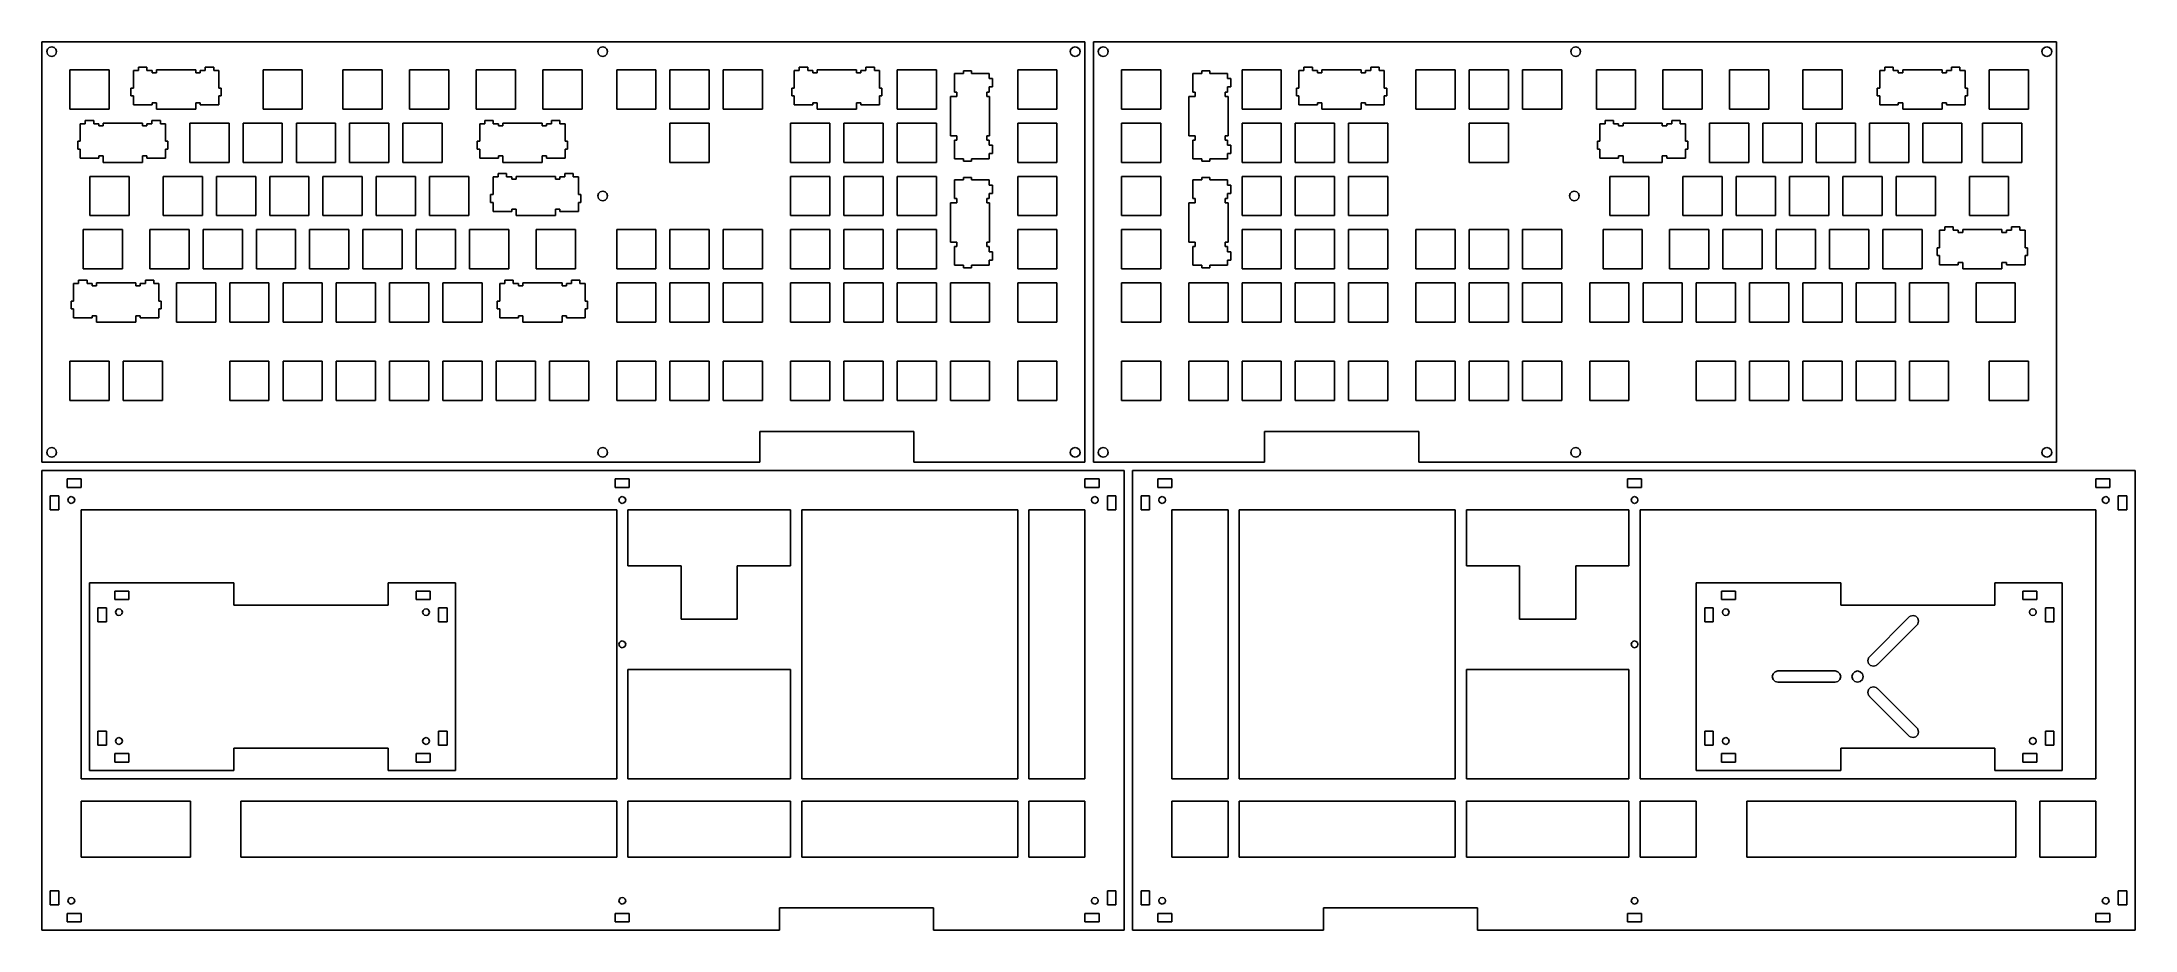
# Model space of a CAD drawing. Extents: x 0 to 746, y 0 to 317.
import ezdxf

# ---------------------------------------------------------------- set-up
doc = ezdxf.new("R2010")
doc.units = 0
doc.header["$MEASUREMENT"] = 0
doc.layers.get('0').update_dxf_attribs({"true_color": 0xffffff})

msp = doc.modelspace()

# ---------------------------------------------------------------- linework, layer by layer
at = {"color": 5, "true_color": 0x0000ff}
for p, q in [((372, 317), (0, 317)), ((0, 317), (0, 167)), ((1.75, 313.5), (1.9845, 314.375)), ((1.9845, 314.375), (2.625, 315.016)), ((2.625, 315.016), (3.5, 315.25)), ((3.5, 315.25), (4.375, 315.016)), ((4.375, 315.016), (5.0155, 314.375)), ((5.0155, 314.375), (5.25, 313.5)), ((198.25, 313.5), (198.484, 314.375)), ((198.484, 314.375), (199.125, 315.016)), ((199.125, 315.016), (200, 315.25)), ((200, 315.25), (200.875, 315.016)), ((200.875, 315.016), (201.516, 314.375)), ((201.516, 314.375), (201.75, 313.5)), ((366.75, 313.5), (366.984, 314.375)), ((366.984, 314.375), (367.625, 315.016)), ((367.625, 315.016), (368.5, 315.25)), ((368.5, 315.25), (369.375, 315.016)), ((369.375, 315.016), (370.016, 314.375)), ((370.016, 314.375), (370.25, 313.5)), ((372, 167), (372, 317)), ((718.5, 317), (375, 317)), ((375, 317), (375, 167)), ((376.75, 313.5), (376.984, 314.375)), ((376.984, 314.375), (377.625, 315.016)), ((377.625, 315.016), (378.5, 315.25)), ((378.5, 315.25), (379.375, 315.016)), ((379.375, 315.016), (380.016, 314.375)), ((380.016, 314.375), (380.25, 313.5)), ((545.25, 313.5), (545.484, 314.375)), ((545.484, 314.375), (546.125, 315.016)), ((546.125, 315.016), (547, 315.25)), ((547, 315.25), (547.875, 315.016)), ((547.875, 315.016), (548.516, 314.375)), ((548.516, 314.375), (548.75, 313.5)), ((713.25, 313.5), (713.484, 314.375)), ((713.484, 314.375), (714.125, 315.016)), ((714.125, 315.016), (715, 315.25)), ((715, 315.25), (715.875, 315.016)), ((715.875, 315.016), (716.516, 314.375)), ((716.516, 314.375), (716.75, 313.5)), ((718.5, 167), (718.5, 317)), ((1.9845, 312.625), (1.75, 313.5)), ((2.625, 311.984), (1.9845, 312.625)), ((3.5, 311.75), (2.625, 311.984)), ((4.375, 311.984), (3.5, 311.75)), ((5.0155, 312.625), (4.375, 311.984)), ((5.25, 313.5), (5.0155, 312.625)), ((10, 293), (10, 307)), ((10, 307), (24, 307)), ((24, 307), (24, 293)), ((32.65, 300.5), (32.65, 306.77)), ((32.65, 306.77), (34.475, 306.77)), ((34.475, 306.77), (34.475, 307.97)), ((34.475, 307.97), (37.475, 307.97)), ((37.475, 307.97), (37.475, 306.77)), ((37.475, 306.77), (39.3, 306.77)), ((39.3, 306.77), (39.3, 305.97)), ((40.875, 305.97), (40.875, 307)), ((40.875, 307), (54.875, 307)), ((54.875, 307), (54.875, 305.97)), ((56.45, 305.97), (56.45, 306.77)), ((56.45, 306.77), (58.275, 306.77)), ((58.275, 306.77), (58.275, 307.97)), ((58.275, 307.97), (61.275, 307.97)), ((61.275, 307.97), (61.275, 306.77)), ((61.275, 306.77), (63.1, 306.77)), ((63.1, 306.77), (63.1, 300.5)), ((78.875, 293), (78.875, 307)), ((78.875, 307), (92.875, 307)), ((92.875, 307), (92.875, 293)), ((107.375, 293), (107.375, 307)), ((107.375, 307), (121.375, 307)), ((121.375, 307), (121.375, 293)), ((131.125, 293), (131.125, 307)), ((131.125, 307), (145.125, 307)), ((145.125, 307), (145.125, 293)), ((154.875, 293), (154.875, 307)), ((154.875, 307), (168.875, 307)), ((168.875, 307), (168.875, 293)), ((178.625, 293), (178.625, 307)), ((178.625, 307), (192.625, 307)), ((192.625, 307), (192.625, 293)), ((198.484, 312.625), (198.25, 313.5)), ((199.125, 311.984), (198.484, 312.625)), ((200, 311.75), (199.125, 311.984)), ((200.875, 311.984), (200, 311.75)), ((201.516, 312.625), (200.875, 311.984)), ((201.75, 313.5), (201.516, 312.625)), ((205, 293), (205, 307)), ((205, 307), (219, 307)), ((219, 307), (219, 293)), ((224, 293), (224, 307)), ((224, 307), (238, 307)), ((238, 307), (238, 293)), ((243, 293), (243, 307)), ((243, 307), (257, 307)), ((257, 307), (257, 293)), ((268.275, 300.5), (268.275, 306.77)), ((268.275, 306.77), (270.1, 306.77)), ((270.1, 306.77), (270.1, 307.97)), ((270.1, 307.97), (273.1, 307.97)), ((273.1, 307.97), (273.1, 306.77)), ((273.1, 306.77), (274.925, 306.77)), ((274.925, 306.77), (274.925, 305.97)), ((276.5, 305.97), (276.5, 307)), ((276.5, 307), (290.5, 307)), ((290.5, 307), (290.5, 305.97)), ((292.075, 305.97), (292.075, 306.77)), ((292.075, 306.77), (293.9, 306.77)), ((293.9, 306.77), (293.9, 307.97)), ((293.9, 307.97), (296.9, 307.97)), ((296.9, 307.97), (296.9, 306.77)), ((296.9, 306.77), (298.725, 306.77)), ((298.725, 306.77), (298.725, 300.5)), ((305, 293), (305, 307)), ((305, 307), (319, 307)), ((319, 307), (319, 293)), ((328.7, 305.725), (328.7, 306.6)), ((328.7, 306.6), (331.5, 306.6)), ((331.5, 306.6), (331.5, 305.725)), ((348, 293), (348, 307)), ((348, 307), (362, 307)), ((362, 307), (362, 293)), ((366.984, 312.625), (366.75, 313.5)), ((367.625, 311.984), (366.984, 312.625)), ((368.5, 311.75), (367.625, 311.984)), ((369.375, 311.984), (368.5, 311.75)), ((370.016, 312.625), (369.375, 311.984)), ((370.25, 313.5), (370.016, 312.625)), ((376.984, 312.625), (376.75, 313.5)), ((377.625, 311.984), (376.984, 312.625)), ((378.5, 311.75), (377.625, 311.984)), ((379.375, 311.984), (378.5, 311.75)), ((380.016, 312.625), (379.375, 311.984)), ((380.25, 313.5), (380.016, 312.625)), ((385, 293), (385, 307)), ((385, 307), (399, 307)), ((399, 307), (399, 293)), ((413.7, 305.725), (413.7, 306.6)), ((413.7, 306.6), (416.5, 306.6)), ((416.5, 306.6), (416.5, 305.725)), ((428, 293), (428, 307)), ((428, 307), (442, 307)), ((442, 307), (442, 293)), ((448.275, 300.5), (448.275, 306.77)), ((448.275, 306.77), (450.1, 306.77)), ((450.1, 306.77), (450.1, 307.97)), ((450.1, 307.97), (453.1, 307.97)), ((453.1, 307.97), (453.1, 306.77)), ((453.1, 306.77), (454.925, 306.77)), ((454.925, 306.77), (454.925, 305.97)), ((456.5, 305.97), (456.5, 307)), ((456.5, 307), (470.5, 307)), ((470.5, 307), (470.5, 305.97)), ((472.075, 305.97), (472.075, 306.77)), ((472.075, 306.77), (473.9, 306.77)), ((473.9, 306.77), (473.9, 307.97)), ((473.9, 307.97), (476.9, 307.97)), ((476.9, 307.97), (476.9, 306.77)), ((476.9, 306.77), (478.725, 306.77)), ((478.725, 306.77), (478.725, 300.5)), ((490, 293), (490, 307)), ((490, 307), (504, 307)), ((504, 307), (504, 293)), ((509, 293), (509, 307)), ((509, 307), (523, 307)), ((523, 307), (523, 293)), ((528, 293), (528, 307)), ((528, 307), (542, 307)), ((542, 307), (542, 293)), ((545.484, 312.625), (545.25, 313.5)), ((546.125, 311.984), (545.484, 312.625)), ((547, 311.75), (546.125, 311.984)), ((547.875, 311.984), (547, 311.75)), ((548.516, 312.625), (547.875, 311.984)), ((548.75, 313.5), (548.516, 312.625)), ((554.375, 293), (554.375, 307)), ((554.375, 307), (568.375, 307)), ((568.375, 307), (568.375, 293)), ((578.125, 293), (578.125, 307)), ((578.125, 307), (592.125, 307)), ((592.125, 307), (592.125, 293)), ((601.875, 293), (601.875, 307)), ((601.875, 307), (615.875, 307)), ((615.875, 307), (615.875, 293)), ((628, 293), (628, 307)), ((628, 307), (642, 307)), ((642, 307), (642, 293)), ((655.4, 300.5), (655.4, 306.77)), ((655.4, 306.77), (657.225, 306.77)), ((657.225, 306.77), (657.225, 307.97)), ((657.225, 307.97), (660.225, 307.97)), ((660.225, 307.97), (660.225, 306.77)), ((660.225, 306.77), (662.05, 306.77)), ((662.05, 306.77), (662.05, 305.97)), ((663.625, 305.97), (663.625, 307)), ((663.625, 307), (677.625, 307)), ((677.625, 307), (677.625, 305.97)), ((679.2, 305.97), (679.2, 306.77)), ((679.2, 306.77), (681.025, 306.77)), ((681.025, 306.77), (681.025, 307.97)), ((681.025, 307.97), (684.025, 307.97)), ((684.025, 307.97), (684.025, 306.77)), ((684.025, 306.77), (685.85, 306.77)), ((685.85, 306.77), (685.85, 300.5)), ((694.5, 293), (694.5, 307)), ((694.5, 307), (708.5, 307)), ((708.5, 307), (708.5, 293)), ((713.484, 312.625), (713.25, 313.5)), ((714.125, 311.984), (713.484, 312.625)), ((715, 311.75), (714.125, 311.984)), ((715.875, 311.984), (715, 311.75)), ((716.516, 312.625), (715.875, 311.984)), ((716.75, 313.5), (716.516, 312.625)), ((31.775, 297.7), (31.775, 300.5)), ((31.775, 300.5), (32.65, 300.5)), ((39.3, 305.97), (40.875, 305.97)), ((54.875, 305.97), (56.45, 305.97)), ((63.1, 300.5), (63.975, 300.5)), ((63.975, 300.5), (63.975, 297.7)), ((267.4, 297.7), (267.4, 300.5)), ((267.4, 300.5), (268.275, 300.5)), ((274.925, 305.97), (276.5, 305.97)), ((290.5, 305.97), (292.075, 305.97)), ((298.725, 300.5), (299.6, 300.5)), ((299.6, 300.5), (299.6, 297.7)), ((325.47, 299.075), (325.47, 305.725)), ((325.47, 305.725), (328.7, 305.725)), ((326.27, 299.075), (325.47, 299.075)), ((326.27, 297.5), (326.27, 299.075)), ((331.5, 305.725), (337.77, 305.725)), ((337.77, 299.075), (336.97, 299.075)), ((336.97, 299.075), (336.97, 297.5)), ((337.77, 305.725), (337.77, 303.9)), ((337.77, 303.9), (338.97, 303.9)), ((338.97, 300.9), (337.77, 300.9)), ((337.77, 300.9), (337.77, 299.075)), ((338.97, 303.9), (338.97, 300.9)), ((410.47, 299.075), (410.47, 305.725)), ((410.47, 305.725), (413.7, 305.725)), ((411.27, 299.075), (410.47, 299.075)), ((411.27, 297.5), (411.27, 299.075)), ((416.5, 305.725), (422.77, 305.725)), ((422.77, 299.075), (421.97, 299.075)), ((421.97, 299.075), (421.97, 297.5)), ((422.77, 305.725), (422.77, 303.9)), ((422.77, 303.9), (423.97, 303.9)), ((423.97, 300.9), (422.77, 300.9)), ((422.77, 300.9), (422.77, 299.075)), ((423.97, 303.9), (423.97, 300.9)), ((447.4, 297.7), (447.4, 300.5)), ((447.4, 300.5), (448.275, 300.5)), ((454.925, 305.97), (456.5, 305.97)), ((470.5, 305.97), (472.075, 305.97)), ((478.725, 300.5), (479.6, 300.5)), ((479.6, 300.5), (479.6, 297.7)), ((654.525, 297.7), (654.525, 300.5)), ((654.525, 300.5), (655.4, 300.5)), ((662.05, 305.97), (663.625, 305.97)), ((677.625, 305.97), (679.2, 305.97)), ((685.85, 300.5), (686.725, 300.5)), ((686.725, 300.5), (686.725, 297.7)), ((24, 293), (10, 293)), ((32.65, 297.7), (31.775, 297.7)), ((32.65, 294.47), (32.65, 297.7)), ((39.3, 294.47), (32.65, 294.47)), ((40.875, 295.27), (39.3, 295.27)), ((39.3, 295.27), (39.3, 294.47)), ((40.875, 293), (40.875, 295.27)), ((54.875, 293), (40.875, 293)), ((56.45, 295.27), (54.875, 295.27)), ((54.875, 295.27), (54.875, 293)), ((56.45, 294.47), (56.45, 295.27)), ((63.1, 294.47), (56.45, 294.47)), ((63.975, 297.7), (63.1, 297.7)), ((63.1, 297.7), (63.1, 294.47)), ((92.875, 293), (78.875, 293)), ((121.375, 293), (107.375, 293)), ((145.125, 293), (131.125, 293)), ((168.875, 293), (154.875, 293)), ((192.625, 293), (178.625, 293)), ((219, 293), (205, 293)), ((238, 293), (224, 293)), ((257, 293), (243, 293)), ((268.275, 297.7), (267.4, 297.7)), ((268.275, 294.47), (268.275, 297.7)), ((274.925, 294.47), (268.275, 294.47)), ((276.5, 295.27), (274.925, 295.27)), ((274.925, 295.27), (274.925, 294.47)), ((276.5, 293), (276.5, 295.27)), ((290.5, 293), (276.5, 293)), ((292.075, 295.27), (290.5, 295.27)), ((290.5, 295.27), (290.5, 293)), ((292.075, 294.47), (292.075, 295.27)), ((298.725, 294.47), (292.075, 294.47)), ((299.6, 297.7), (298.725, 297.7)), ((298.725, 297.7), (298.725, 294.47)), ((319, 293), (305, 293)), ((324, 283.5), (324, 297.5)), ((324, 297.5), (326.27, 297.5)), ((336.97, 297.5), (338, 297.5)), ((338, 297.5), (338, 283.5)), ((362, 293), (348, 293)), ((399, 293), (385, 293)), ((409, 283.5), (409, 297.5)), ((409, 297.5), (411.27, 297.5)), ((421.97, 297.5), (423, 297.5)), ((423, 297.5), (423, 283.5)), ((442, 293), (428, 293)), ((448.275, 297.7), (447.4, 297.7)), ((448.275, 294.47), (448.275, 297.7)), ((454.925, 294.47), (448.275, 294.47)), ((456.5, 295.27), (454.925, 295.27)), ((454.925, 295.27), (454.925, 294.47)), ((456.5, 293), (456.5, 295.27)), ((470.5, 293), (456.5, 293)), ((472.075, 295.27), (470.5, 295.27)), ((470.5, 295.27), (470.5, 293)), ((472.075, 294.47), (472.075, 295.27)), ((478.725, 294.47), (472.075, 294.47)), ((479.6, 297.7), (478.725, 297.7)), ((478.725, 297.7), (478.725, 294.47)), ((504, 293), (490, 293)), ((523, 293), (509, 293)), ((542, 293), (528, 293)), ((568.375, 293), (554.375, 293)), ((592.125, 293), (578.125, 293)), ((615.875, 293), (601.875, 293)), ((642, 293), (628, 293)), ((655.4, 297.7), (654.525, 297.7)), ((655.4, 294.47), (655.4, 297.7)), ((662.05, 294.47), (655.4, 294.47)), ((663.625, 295.27), (662.05, 295.27)), ((662.05, 295.27), (662.05, 294.47)), ((663.625, 293), (663.625, 295.27)), ((677.625, 293), (663.625, 293)), ((679.2, 295.27), (677.625, 295.27)), ((677.625, 295.27), (677.625, 293)), ((679.2, 294.47), (679.2, 295.27)), ((685.85, 294.47), (679.2, 294.47)), ((686.725, 297.7), (685.85, 297.7)), ((685.85, 297.7), (685.85, 294.47)), ((708.5, 293), (694.5, 293)), ((13.65, 281.5), (13.65, 287.77)), ((13.65, 287.77), (15.475, 287.77)), ((15.475, 287.77), (15.475, 288.97)), ((15.475, 288.97), (18.475, 288.97)), ((18.475, 288.97), (18.475, 287.77)), ((18.475, 287.77), (20.3, 287.77)), ((20.3, 287.77), (20.3, 286.97)), ((20.3, 286.97), (21.875, 286.97)), ((21.875, 286.97), (21.875, 288)), ((21.875, 288), (35.875, 288)), ((35.875, 288), (35.875, 286.97)), ((35.875, 286.97), (37.45, 286.97)), ((37.45, 286.97), (37.45, 287.77)), ((37.45, 287.77), (39.275, 287.77)), ((39.275, 287.77), (39.275, 288.97)), ((39.275, 288.97), (42.275, 288.97)), ((42.275, 288.97), (42.275, 287.77)), ((42.275, 287.77), (44.1, 287.77)), ((44.1, 287.77), (44.1, 281.5)), ((52.75, 274), (52.75, 288)), ((52.75, 288), (66.75, 288)), ((66.75, 288), (66.75, 274)), ((71.75, 274), (71.75, 288)), ((71.75, 288), (85.75, 288)), ((85.75, 288), (85.75, 274)), ((90.75, 274), (90.75, 288)), ((90.75, 288), (104.75, 288)), ((104.75, 288), (104.75, 274)), ((109.75, 274), (109.75, 288)), ((109.75, 288), (123.75, 288)), ((123.75, 288), (123.75, 274)), ((128.75, 274), (128.75, 288)), ((128.75, 288), (142.75, 288)), ((142.75, 288), (142.75, 274)), ((156.15, 281.5), (156.15, 287.77)), ((156.15, 287.77), (157.975, 287.77)), ((157.975, 287.77), (157.975, 288.97)), ((157.975, 288.97), (160.975, 288.97)), ((160.975, 288.97), (160.975, 287.77)), ((160.975, 287.77), (162.8, 287.77)), ((162.8, 287.77), (162.8, 286.97)), ((162.8, 286.97), (164.375, 286.97)), ((164.375, 286.97), (164.375, 288)), ((164.375, 288), (178.375, 288)), ((178.375, 288), (178.375, 286.97)), ((178.375, 286.97), (179.95, 286.97)), ((179.95, 286.97), (179.95, 287.77)), ((179.95, 287.77), (181.775, 287.77)), ((181.775, 287.77), (181.775, 288.97)), ((181.775, 288.97), (184.775, 288.97)), ((184.775, 288.97), (184.775, 287.77)), ((184.775, 287.77), (186.6, 287.77)), ((186.6, 287.77), (186.6, 281.5)), ((224, 274), (224, 288)), ((224, 288), (238, 288)), ((238, 288), (238, 274)), ((267, 274), (267, 288)), ((267, 288), (281, 288)), ((281, 288), (281, 274)), ((286, 274), (286, 288)), ((286, 288), (300, 288)), ((300, 288), (300, 274)), ((305, 274), (305, 288)), ((305, 288), (319, 288)), ((319, 288), (319, 274)), ((348, 274), (348, 288)), ((348, 288), (362, 288)), ((362, 288), (362, 274)), ((385, 274), (385, 288)), ((385, 288), (399, 288)), ((399, 288), (399, 274)), ((428, 274), (428, 288)), ((428, 288), (442, 288)), ((442, 288), (442, 274)), ((447, 274), (447, 288)), ((447, 288), (461, 288)), ((461, 288), (461, 274)), ((466, 274), (466, 288)), ((466, 288), (480, 288)), ((480, 288), (480, 274)), ((509, 274), (509, 288)), ((509, 288), (523, 288)), ((523, 288), (523, 274)), ((555.65, 281.5), (555.65, 287.77)), ((555.65, 287.77), (557.475, 287.77)), ((557.475, 287.77), (557.475, 288.97)), ((557.475, 288.97), (560.475, 288.97)), ((560.475, 288.97), (560.475, 287.77)), ((560.475, 287.77), (562.3, 287.77)), ((562.3, 287.77), (562.3, 286.97)), ((562.3, 286.97), (563.875, 286.97)), ((563.875, 286.97), (563.875, 288)), ((563.875, 288), (577.875, 288)), ((577.875, 288), (577.875, 286.97)), ((577.875, 286.97), (579.45, 286.97)), ((579.45, 286.97), (579.45, 287.77)), ((579.45, 287.77), (581.275, 287.77)), ((581.275, 287.77), (581.275, 288.97)), ((581.275, 288.97), (584.275, 288.97)), ((584.275, 288.97), (584.275, 287.77)), ((584.275, 287.77), (586.1, 287.77)), ((586.1, 287.77), (586.1, 281.5)), ((594.75, 274), (594.75, 288)), ((594.75, 288), (608.75, 288)), ((608.75, 288), (608.75, 274)), ((613.75, 274), (613.75, 288)), ((613.75, 288), (627.75, 288)), ((627.75, 288), (627.75, 274)), ((632.75, 274), (632.75, 288)), ((632.75, 288), (646.75, 288)), ((646.75, 288), (646.75, 274)), ((651.75, 274), (651.75, 288)), ((651.75, 288), (665.75, 288)), ((665.75, 288), (665.75, 274)), ((670.75, 274), (670.75, 288)), ((670.75, 288), (684.75, 288)), ((684.75, 288), (684.75, 274)), ((692.125, 274), (692.125, 288)), ((692.125, 288), (706.125, 288)), ((706.125, 288), (706.125, 274)), ((12.775, 278.7), (12.775, 281.5)), ((12.775, 281.5), (13.65, 281.5)), ((13.65, 278.7), (12.775, 278.7)), ((13.65, 275.47), (13.65, 278.7)), ((21.875, 276.27), (20.3, 276.27)), ((20.3, 276.27), (20.3, 275.47)), ((21.875, 274), (21.875, 276.27)), ((37.45, 276.27), (35.875, 276.27)), ((35.875, 276.27), (35.875, 274)), ((37.45, 275.47), (37.45, 276.27)), ((44.1, 281.5), (44.975, 281.5)), ((44.975, 278.7), (44.1, 278.7)), ((44.1, 278.7), (44.1, 275.47)), ((44.975, 281.5), (44.975, 278.7)), ((155.275, 278.7), (155.275, 281.5)), ((155.275, 281.5), (156.15, 281.5)), ((156.15, 278.7), (155.275, 278.7)), ((156.15, 275.47), (156.15, 278.7)), ((164.375, 276.27), (162.8, 276.27)), ((162.8, 276.27), (162.8, 275.47)), ((164.375, 274), (164.375, 276.27)), ((179.95, 276.27), (178.375, 276.27)), ((178.375, 276.27), (178.375, 274)), ((179.95, 275.47), (179.95, 276.27)), ((186.6, 281.5), (187.475, 281.5)), ((187.475, 278.7), (186.6, 278.7)), ((186.6, 278.7), (186.6, 275.47)), ((187.475, 281.5), (187.475, 278.7)), ((326.27, 283.5), (324, 283.5)), ((325.47, 275.275), (325.47, 281.925)), ((325.47, 281.925), (326.27, 281.925)), ((326.27, 281.925), (326.27, 283.5)), ((338, 283.5), (336.97, 283.5)), ((336.97, 283.5), (336.97, 281.925)), ((336.97, 281.925), (337.77, 281.925)), ((337.77, 281.925), (337.77, 280.1)), ((337.77, 280.1), (338.97, 280.1)), ((338.97, 277.1), (337.77, 277.1)), ((337.77, 277.1), (337.77, 275.275)), ((338.97, 280.1), (338.97, 277.1)), ((411.27, 283.5), (409, 283.5)), ((410.47, 275.275), (410.47, 281.925)), ((410.47, 281.925), (411.27, 281.925)), ((411.27, 281.925), (411.27, 283.5)), ((423, 283.5), (421.97, 283.5)), ((421.97, 283.5), (421.97, 281.925)), ((421.97, 281.925), (422.77, 281.925)), ((422.77, 281.925), (422.77, 280.1)), ((422.77, 280.1), (423.97, 280.1)), ((423.97, 277.1), (422.77, 277.1)), ((422.77, 277.1), (422.77, 275.275)), ((423.97, 280.1), (423.97, 277.1)), ((554.775, 278.7), (554.775, 281.5)), ((554.775, 281.5), (555.65, 281.5)), ((555.65, 278.7), (554.775, 278.7)), ((555.65, 275.47), (555.65, 278.7)), ((563.875, 276.27), (562.3, 276.27)), ((562.3, 276.27), (562.3, 275.47)), ((563.875, 274), (563.875, 276.27)), ((579.45, 276.27), (577.875, 276.27)), ((577.875, 276.27), (577.875, 274)), ((579.45, 275.47), (579.45, 276.27)), ((586.1, 281.5), (586.975, 281.5)), ((586.975, 278.7), (586.1, 278.7)), ((586.1, 278.7), (586.1, 275.47)), ((586.975, 281.5), (586.975, 278.7)), ((20.3, 275.47), (13.65, 275.47)), ((17.125, 255), (17.125, 269)), ((17.125, 269), (31.125, 269)), ((35.875, 274), (21.875, 274)), ((31.125, 269), (31.125, 255)), ((44.1, 275.47), (37.45, 275.47)), ((43.25, 255), (43.25, 269)), ((43.25, 269), (57.25, 269)), ((66.75, 274), (52.75, 274)), ((57.25, 269), (57.25, 255)), ((62.25, 255), (62.25, 269)), ((62.25, 269), (76.25, 269)), ((85.75, 274), (71.75, 274)), ((76.25, 269), (76.25, 255)), ((81.25, 255), (81.25, 269)), ((81.25, 269), (95.25, 269)), ((104.75, 274), (90.75, 274)), ((95.25, 269), (95.25, 255)), ((100.25, 255), (100.25, 269)), ((100.25, 269), (114.25, 269)), ((123.75, 274), (109.75, 274)), ((114.25, 269), (114.25, 255)), ((119.25, 255), (119.25, 269)), ((119.25, 269), (133.25, 269)), ((142.75, 274), (128.75, 274)), ((133.25, 269), (133.25, 255)), ((138.25, 255), (138.25, 269)), ((138.25, 269), (152.25, 269)), ((152.25, 269), (152.25, 255)), ((162.8, 275.47), (156.15, 275.47)), ((160.9, 262.5), (160.9, 268.77)), ((160.9, 268.77), (162.725, 268.77)), ((162.725, 268.77), (162.725, 269.97)), ((162.725, 269.97), (165.725, 269.97)), ((178.375, 274), (164.375, 274)), ((165.725, 269.97), (165.725, 268.77)), ((165.725, 268.77), (167.55, 268.77)), ((167.55, 268.77), (167.55, 267.97)), ((169.125, 267.97), (169.125, 269)), ((169.125, 269), (183.125, 269)), ((186.6, 275.47), (179.95, 275.47)), ((183.125, 269), (183.125, 267.97)), ((184.7, 267.97), (184.7, 268.77)), ((184.7, 268.77), (186.525, 268.77)), ((186.525, 268.77), (186.525, 269.97)), ((186.525, 269.97), (189.525, 269.97)), ((189.525, 269.97), (189.525, 268.77)), ((189.525, 268.77), (191.35, 268.77)), ((191.35, 268.77), (191.35, 262.5)), ((238, 274), (224, 274)), ((281, 274), (267, 274)), ((267, 255), (267, 269)), ((267, 269), (281, 269)), ((281, 269), (281, 255)), ((300, 274), (286, 274)), ((286, 255), (286, 269)), ((286, 269), (300, 269)), ((300, 269), (300, 255)), ((319, 274), (305, 274)), ((305, 255), (305, 269)), ((305, 269), (319, 269)), ((319, 269), (319, 255)), ((328.7, 275.275), (325.47, 275.275)), ((328.7, 274.4), (328.7, 275.275)), ((331.5, 274.4), (328.7, 274.4)), ((337.77, 275.275), (331.5, 275.275)), ((331.5, 275.275), (331.5, 274.4)), ((362, 274), (348, 274)), ((348, 255), (348, 269)), ((348, 269), (362, 269)), ((362, 269), (362, 255)), ((399, 274), (385, 274)), ((385, 255), (385, 269)), ((385, 269), (399, 269)), ((399, 269), (399, 255)), ((413.7, 275.275), (410.47, 275.275)), ((413.7, 274.4), (413.7, 275.275)), ((416.5, 274.4), (413.7, 274.4)), ((422.77, 275.275), (416.5, 275.275)), ((416.5, 275.275), (416.5, 274.4)), ((442, 274), (428, 274)), ((428, 255), (428, 269)), ((428, 269), (442, 269)), ((442, 269), (442, 255)), ((461, 274), (447, 274)), ((447, 255), (447, 269)), ((447, 269), (461, 269)), ((461, 269), (461, 255)), ((480, 274), (466, 274)), ((466, 255), (466, 269)), ((466, 269), (480, 269)), ((480, 269), (480, 255)), ((523, 274), (509, 274)), ((562.3, 275.47), (555.65, 275.47)), ((559.125, 255), (559.125, 269)), ((559.125, 269), (573.125, 269)), ((577.875, 274), (563.875, 274)), ((573.125, 269), (573.125, 255)), ((586.1, 275.47), (579.45, 275.47)), ((585.25, 255), (585.25, 269)), ((585.25, 269), (599.25, 269)), ((608.75, 274), (594.75, 274)), ((599.25, 269), (599.25, 255)), ((604.25, 255), (604.25, 269)), ((604.25, 269), (618.25, 269)), ((627.75, 274), (613.75, 274)), ((618.25, 269), (618.25, 255)), ((623.25, 255), (623.25, 269)), ((623.25, 269), (637.25, 269)), ((646.75, 274), (632.75, 274)), ((637.25, 269), (637.25, 255)), ((642.25, 255), (642.25, 269)), ((642.25, 269), (656.25, 269)), ((665.75, 274), (651.75, 274)), ((656.25, 269), (656.25, 255)), ((661.25, 255), (661.25, 269)), ((661.25, 269), (675.25, 269)), ((684.75, 274), (670.75, 274)), ((675.25, 269), (675.25, 255)), ((687.375, 255), (687.375, 269)), ((687.375, 269), (701.375, 269)), ((706.125, 274), (692.125, 274)), ((701.375, 269), (701.375, 255)), ((160.025, 259.7), (160.025, 262.5)), ((160.025, 262.5), (160.9, 262.5)), ((167.55, 267.97), (169.125, 267.97)), ((183.125, 267.97), (184.7, 267.97)), ((191.35, 262.5), (192.225, 262.5)), ((192.225, 262.5), (192.225, 259.7)), ((198.25, 262), (198.484, 262.875)), ((198.484, 261.125), (198.25, 262)), ((198.484, 262.875), (199.125, 263.516)), ((199.125, 263.516), (200, 263.75)), ((200, 263.75), (200.875, 263.516)), ((200.875, 263.516), (201.516, 262.875)), ((201.516, 262.875), (201.75, 262)), ((201.75, 262), (201.516, 261.125)), ((325.47, 261.075), (325.47, 267.725)), ((325.47, 267.725), (328.7, 267.725)), ((328.7, 267.725), (328.7, 268.6)), ((328.7, 268.6), (331.5, 268.6)), ((331.5, 268.6), (331.5, 267.725)), ((331.5, 267.725), (337.77, 267.725)), ((337.77, 267.725), (337.77, 265.9)), ((337.77, 265.9), (338.97, 265.9)), ((338.97, 262.9), (337.77, 262.9)), ((337.77, 262.9), (337.77, 261.075)), ((338.97, 265.9), (338.97, 262.9)), ((410.47, 261.075), (410.47, 267.725)), ((410.47, 267.725), (413.7, 267.725)), ((413.7, 267.725), (413.7, 268.6)), ((413.7, 268.6), (416.5, 268.6)), ((416.5, 268.6), (416.5, 267.725)), ((416.5, 267.725), (422.77, 267.725)), ((422.77, 267.725), (422.77, 265.9)), ((422.77, 265.9), (423.97, 265.9)), ((423.97, 262.9), (422.77, 262.9)), ((422.77, 262.9), (422.77, 261.075)), ((423.97, 265.9), (423.97, 262.9)), ((544.75, 262), (544.984, 262.875)), ((544.984, 261.125), (544.75, 262)), ((544.984, 262.875), (545.625, 263.516)), ((545.625, 263.516), (546.5, 263.75)), ((546.5, 263.75), (547.375, 263.516)), ((547.375, 263.516), (548.016, 262.875)), ((548.016, 262.875), (548.25, 262)), ((548.25, 262), (548.016, 261.125)), ((31.125, 255), (17.125, 255)), ((57.25, 255), (43.25, 255)), ((76.25, 255), (62.25, 255)), ((95.25, 255), (81.25, 255)), ((114.25, 255), (100.25, 255)), ((133.25, 255), (119.25, 255)), ((152.25, 255), (138.25, 255)), ((160.9, 259.7), (160.025, 259.7)), ((160.9, 256.47), (160.9, 259.7)), ((167.55, 256.47), (160.9, 256.47)), ((169.125, 257.27), (167.55, 257.27)), ((167.55, 257.27), (167.55, 256.47)), ((169.125, 255), (169.125, 257.27)), ((183.125, 255), (169.125, 255)), ((184.7, 257.27), (183.125, 257.27)), ((183.125, 257.27), (183.125, 255)), ((184.7, 256.47), (184.7, 257.27)), ((191.35, 256.47), (184.7, 256.47)), ((192.225, 259.7), (191.35, 259.7)), ((191.35, 259.7), (191.35, 256.47)), ((199.125, 260.484), (198.484, 261.125)), ((200, 260.25), (199.125, 260.484)), ((200.875, 260.484), (200, 260.25)), ((201.516, 261.125), (200.875, 260.484)), ((281, 255), (267, 255)), ((300, 255), (286, 255)), ((319, 255), (305, 255)), ((324, 245.5), (324, 259.5)), ((324, 259.5), (326.27, 259.5)), ((326.27, 261.075), (325.47, 261.075)), ((326.27, 259.5), (326.27, 261.075)), ((337.77, 261.075), (336.97, 261.075)), ((336.97, 261.075), (336.97, 259.5)), ((336.97, 259.5), (338, 259.5)), ((338, 259.5), (338, 245.5)), ((362, 255), (348, 255)), ((399, 255), (385, 255)), ((409, 245.5), (409, 259.5)), ((409, 259.5), (411.27, 259.5)), ((411.27, 261.075), (410.47, 261.075)), ((411.27, 259.5), (411.27, 261.075)), ((422.77, 261.075), (421.97, 261.075)), ((421.97, 261.075), (421.97, 259.5)), ((421.97, 259.5), (423, 259.5)), ((423, 259.5), (423, 245.5)), ((442, 255), (428, 255)), ((461, 255), (447, 255)), ((480, 255), (466, 255)), ((545.625, 260.484), (544.984, 261.125)), ((546.5, 260.25), (545.625, 260.484)), ((547.375, 260.484), (546.5, 260.25)), ((548.016, 261.125), (547.375, 260.484)), ((573.125, 255), (559.125, 255)), ((599.25, 255), (585.25, 255)), ((618.25, 255), (604.25, 255)), ((637.25, 255), (623.25, 255)), ((656.25, 255), (642.25, 255)), ((675.25, 255), (661.25, 255)), ((701.375, 255), (687.375, 255)), ((14.75, 236), (14.75, 250)), ((14.75, 250), (28.75, 250)), ((28.75, 250), (28.75, 236)), ((38.5, 236), (38.5, 250)), ((38.5, 250), (52.5, 250)), ((52.5, 250), (52.5, 236)), ((57.5, 236), (57.5, 250)), ((57.5, 250), (71.5, 250)), ((71.5, 250), (71.5, 236)), ((76.5, 236), (76.5, 250)), ((76.5, 250), (90.5, 250)), ((90.5, 250), (90.5, 236)), ((95.5, 236), (95.5, 250)), ((95.5, 250), (109.5, 250)), ((109.5, 250), (109.5, 236)), ((114.5, 236), (114.5, 250)), ((114.5, 250), (128.5, 250)), ((128.5, 250), (128.5, 236)), ((133.5, 236), (133.5, 250)), ((133.5, 250), (147.5, 250)), ((147.5, 250), (147.5, 236)), ((152.5, 236), (152.5, 250)), ((152.5, 250), (166.5, 250)), ((166.5, 250), (166.5, 236)), ((176.25, 236), (176.25, 250)), ((176.25, 250), (190.25, 250)), ((190.25, 250), (190.25, 236)), ((205, 236), (205, 250)), ((205, 250), (219, 250)), ((219, 250), (219, 236)), ((224, 236), (224, 250)), ((224, 250), (238, 250)), ((238, 250), (238, 236)), ((243, 236), (243, 250)), ((243, 250), (257, 250)), ((257, 250), (257, 236)), ((267, 236), (267, 250)), ((267, 250), (281, 250)), ((281, 250), (281, 236)), ((286, 236), (286, 250)), ((286, 250), (300, 250)), ((300, 250), (300, 236)), ((305, 236), (305, 250)), ((305, 250), (319, 250)), ((319, 250), (319, 236)), ((348, 236), (348, 250)), ((348, 250), (362, 250)), ((362, 250), (362, 236)), ((385, 236), (385, 250)), ((385, 250), (399, 250)), ((399, 250), (399, 236)), ((428, 236), (428, 250)), ((428, 250), (442, 250)), ((442, 250), (442, 236)), ((447, 236), (447, 250)), ((447, 250), (461, 250)), ((461, 250), (461, 236)), ((466, 236), (466, 250)), ((466, 250), (480, 250)), ((480, 250), (480, 236)), ((490, 236), (490, 250)), ((490, 250), (504, 250)), ((504, 250), (504, 236)), ((509, 236), (509, 250)), ((509, 250), (523, 250)), ((523, 250), (523, 236)), ((528, 236), (528, 250)), ((528, 250), (542, 250)), ((542, 250), (542, 236)), ((556.75, 236), (556.75, 250)), ((556.75, 250), (570.75, 250)), ((570.75, 250), (570.75, 236)), ((580.5, 236), (580.5, 250)), ((580.5, 250), (594.5, 250)), ((594.5, 250), (594.5, 236)), ((599.5, 236), (599.5, 250)), ((599.5, 250), (613.5, 250)), ((613.5, 250), (613.5, 236)), ((618.5, 236), (618.5, 250)), ((618.5, 250), (632.5, 250)), ((632.5, 250), (632.5, 236)), ((637.5, 236), (637.5, 250)), ((637.5, 250), (651.5, 250)), ((651.5, 250), (651.5, 236)), ((656.5, 236), (656.5, 250)), ((656.5, 250), (670.5, 250)), ((670.5, 250), (670.5, 236)), ((676.775, 243.5), (676.775, 249.77)), ((676.775, 249.77), (678.6, 249.77)), ((678.6, 249.77), (678.6, 250.97)), ((678.6, 250.97), (681.6, 250.97)), ((681.6, 250.97), (681.6, 249.77)), ((681.6, 249.77), (683.425, 249.77)), ((683.425, 249.77), (683.425, 248.97)), ((683.425, 248.97), (685, 248.97)), ((685, 248.97), (685, 250)), ((685, 250), (699, 250)), ((699, 250), (699, 248.97)), ((699, 248.97), (700.575, 248.97)), ((700.575, 248.97), (700.575, 249.77)), ((700.575, 249.77), (702.4, 249.77)), ((702.4, 249.77), (702.4, 250.97)), ((702.4, 250.97), (705.4, 250.97)), ((705.4, 250.97), (705.4, 249.77)), ((705.4, 249.77), (707.225, 249.77)), ((707.225, 249.77), (707.225, 243.5)), ((326.27, 245.5), (324, 245.5)), ((325.47, 237.275), (325.47, 243.925)), ((325.47, 243.925), (326.27, 243.925)), ((326.27, 243.925), (326.27, 245.5)), ((338, 245.5), (336.97, 245.5)), ((336.97, 245.5), (336.97, 243.925)), ((336.97, 243.925), (337.77, 243.925)), ((337.77, 243.925), (337.77, 242.1)), ((337.77, 242.1), (338.97, 242.1)), ((338.97, 239.1), (337.77, 239.1)), ((337.77, 239.1), (337.77, 237.275)), ((338.97, 242.1), (338.97, 239.1)), ((411.27, 245.5), (409, 245.5)), ((410.47, 237.275), (410.47, 243.925)), ((410.47, 243.925), (411.27, 243.925)), ((411.27, 243.925), (411.27, 245.5)), ((423, 245.5), (421.97, 245.5)), ((421.97, 245.5), (421.97, 243.925)), ((421.97, 243.925), (422.77, 243.925)), ((422.77, 243.925), (422.77, 242.1)), ((422.77, 242.1), (423.97, 242.1)), ((423.97, 239.1), (422.77, 239.1)), ((422.77, 239.1), (422.77, 237.275)), ((423.97, 242.1), (423.97, 239.1)), ((675.9, 240.7), (675.9, 243.5)), ((675.9, 243.5), (676.775, 243.5)), ((676.775, 240.7), (675.9, 240.7)), ((676.775, 237.47), (676.775, 240.7)), ((707.225, 243.5), (708.1, 243.5)), ((708.1, 240.7), (707.225, 240.7)), ((707.225, 240.7), (707.225, 237.47)), ((708.1, 243.5), (708.1, 240.7)), ((13.1, 230.77), (13.1, 231.97)), ((13.1, 231.97), (16.1, 231.97)), ((28.75, 236), (14.75, 236)), ((16.1, 231.97), (16.1, 230.77)), ((36.9, 230.77), (36.9, 231.97)), ((36.9, 231.97), (39.9, 231.97)), ((52.5, 236), (38.5, 236)), ((39.9, 231.97), (39.9, 230.77)), ((71.5, 236), (57.5, 236)), ((90.5, 236), (76.5, 236)), ((109.5, 236), (95.5, 236)), ((128.5, 236), (114.5, 236)), ((147.5, 236), (133.5, 236)), ((166.5, 236), (152.5, 236)), ((165.1, 230.77), (165.1, 231.97)), ((165.1, 231.97), (168.1, 231.97)), ((168.1, 231.97), (168.1, 230.77)), ((190.25, 236), (176.25, 236)), ((188.9, 230.77), (188.9, 231.97)), ((188.9, 231.97), (191.9, 231.97)), ((191.9, 231.97), (191.9, 230.77)), ((219, 236), (205, 236)), ((238, 236), (224, 236)), ((257, 236), (243, 236)), ((281, 236), (267, 236)), ((300, 236), (286, 236)), ((319, 236), (305, 236)), ((328.7, 237.275), (325.47, 237.275)), ((328.7, 236.4), (328.7, 237.275)), ((331.5, 236.4), (328.7, 236.4)), ((337.77, 237.275), (331.5, 237.275)), ((331.5, 237.275), (331.5, 236.4)), ((362, 236), (348, 236)), ((399, 236), (385, 236)), ((413.7, 237.275), (410.47, 237.275)), ((413.7, 236.4), (413.7, 237.275)), ((416.5, 236.4), (413.7, 236.4)), ((422.77, 237.275), (416.5, 237.275)), ((416.5, 237.275), (416.5, 236.4)), ((442, 236), (428, 236)), ((461, 236), (447, 236)), ((480, 236), (466, 236)), ((504, 236), (490, 236)), ((523, 236), (509, 236)), ((542, 236), (528, 236)), ((570.75, 236), (556.75, 236)), ((594.5, 236), (580.5, 236)), ((613.5, 236), (599.5, 236)), ((632.5, 236), (618.5, 236)), ((651.5, 236), (637.5, 236)), ((670.5, 236), (656.5, 236)), ((683.425, 237.47), (676.775, 237.47)), ((685, 238.27), (683.425, 238.27)), ((683.425, 238.27), (683.425, 237.47)), ((685, 236), (685, 238.27)), ((699, 236), (685, 236)), ((700.575, 238.27), (699, 238.27)), ((699, 238.27), (699, 236)), ((700.575, 237.47), (700.575, 238.27)), ((707.225, 237.47), (700.575, 237.47)), ((10.4, 221.7), (10.4, 224.5)), ((10.4, 224.5), (11.275, 224.5)), ((11.275, 224.5), (11.275, 230.77)), ((11.275, 230.77), (13.1, 230.77)), ((16.1, 230.77), (17.925, 230.77)), ((17.925, 230.77), (17.925, 229.97)), ((17.925, 229.97), (19.5, 229.97)), ((19.5, 229.97), (19.5, 231)), ((19.5, 231), (33.5, 231)), ((33.5, 231), (33.5, 229.97)), ((33.5, 229.97), (35.075, 229.97)), ((35.075, 229.97), (35.075, 230.77)), ((35.075, 230.77), (36.9, 230.77)), ((39.9, 230.77), (41.725, 230.77)), ((41.725, 230.77), (41.725, 224.5)), ((41.725, 224.5), (42.6, 224.5)), ((42.6, 224.5), (42.6, 221.7)), ((48, 217), (48, 231)), ((48, 231), (62, 231)), ((62, 231), (62, 217)), ((67, 231), (81, 231)), ((67, 217), (67, 231)), ((81, 231), (81, 217)), ((86, 217), (86, 231)), ((86, 231), (100, 231)), ((100, 231), (100, 217)), ((105, 217), (105, 231)), ((105, 231), (119, 231)), ((119, 231), (119, 217)), ((124, 217), (124, 231)), ((124, 231), (138, 231)), ((138, 231), (138, 217)), ((143, 217), (143, 231)), ((143, 231), (157, 231)), ((157, 231), (157, 217)), ((162.4, 221.7), (162.4, 224.5)), ((162.4, 224.5), (163.275, 224.5)), ((163.275, 224.5), (163.275, 230.77)), ((163.275, 230.77), (165.1, 230.77)), ((168.1, 230.77), (169.925, 230.77)), ((169.925, 230.77), (169.925, 229.97)), ((169.925, 229.97), (171.5, 229.97)), ((171.5, 229.97), (171.5, 231)), ((171.5, 231), (185.5, 231)), ((185.5, 231), (185.5, 229.97)), ((185.5, 229.97), (187.075, 229.97)), ((187.075, 229.97), (187.075, 230.77)), ((187.075, 230.77), (188.9, 230.77)), ((191.9, 230.77), (193.725, 230.77)), ((193.725, 230.77), (193.725, 224.5)), ((193.725, 224.5), (194.6, 224.5)), ((194.6, 224.5), (194.6, 221.7)), ((205, 217), (205, 231)), ((205, 231), (219, 231)), ((219, 231), (219, 217)), ((224, 231), (238, 231)), ((224, 217), (224, 231)), ((238, 231), (238, 217)), ((243, 217), (243, 231)), ((243, 231), (257, 231)), ((257, 231), (257, 217)), ((267, 217), (267, 231)), ((267, 231), (281, 231)), ((281, 231), (281, 217)), ((286, 217), (286, 231)), ((286, 231), (300, 231)), ((300, 231), (300, 217)), ((305, 217), (305, 231)), ((305, 231), (319, 231)), ((319, 231), (319, 217)), ((324, 217), (324, 231)), ((324, 231), (338, 231)), ((338, 231), (338, 217)), ((348, 217), (348, 231)), ((348, 231), (362, 231)), ((362, 231), (362, 217)), ((385, 217), (385, 231)), ((385, 231), (399, 231)), ((399, 231), (399, 217)), ((409, 217), (409, 231)), ((409, 231), (423, 231)), ((423, 231), (423, 217)), ((428, 231), (442, 231)), ((428, 217), (428, 231)), ((442, 231), (442, 217)), ((447, 217), (447, 231)), ((447, 231), (461, 231)), ((461, 231), (461, 217)), ((466, 217), (466, 231)), ((466, 231), (480, 231)), ((480, 231), (480, 217)), ((490, 217), (490, 231)), ((490, 231), (504, 231)), ((504, 231), (504, 217)), ((509, 217), (509, 231)), ((509, 231), (523, 231)), ((523, 231), (523, 217)), ((528, 217), (528, 231)), ((528, 231), (542, 231)), ((542, 231), (542, 217)), ((552, 217), (552, 231)), ((552, 231), (566, 231)), ((566, 231), (566, 217)), ((571, 217), (571, 231)), ((571, 231), (585, 231)), ((585, 231), (585, 217)), ((590, 217), (590, 231)), ((590, 231), (604, 231)), ((604, 231), (604, 217)), ((609, 217), (609, 231)), ((609, 231), (623, 231)), ((623, 231), (623, 217)), ((628, 217), (628, 231)), ((628, 231), (642, 231)), ((642, 231), (642, 217)), ((647, 217), (647, 231)), ((647, 231), (661, 231)), ((661, 231), (661, 217)), ((666, 217), (666, 231)), ((666, 231), (680, 231)), ((680, 231), (680, 217)), ((689.75, 217), (689.75, 231)), ((689.75, 231), (703.75, 231)), ((703.75, 231), (703.75, 217)), ((11.275, 221.7), (10.4, 221.7)), ((11.275, 218.47), (11.275, 221.7)), ((17.925, 218.47), (11.275, 218.47)), ((19.5, 219.27), (17.925, 219.27)), ((17.925, 219.27), (17.925, 218.47)), ((19.5, 217), (19.5, 219.27)), ((33.5, 217), (19.5, 217)), ((35.075, 219.27), (33.5, 219.27)), ((33.5, 219.27), (33.5, 217)), ((35.075, 218.47), (35.075, 219.27)), ((41.725, 218.47), (35.075, 218.47)), ((42.6, 221.7), (41.725, 221.7)), ((41.725, 221.7), (41.725, 218.47)), ((62, 217), (48, 217)), ((81, 217), (67, 217)), ((100, 217), (86, 217)), ((119, 217), (105, 217)), ((138, 217), (124, 217)), ((157, 217), (143, 217)), ((163.275, 221.7), (162.4, 221.7)), ((163.275, 218.47), (163.275, 221.7)), ((169.925, 218.47), (163.275, 218.47)), ((171.5, 219.27), (169.925, 219.27)), ((169.925, 219.27), (169.925, 218.47)), ((171.5, 217), (171.5, 219.27)), ((185.5, 217), (171.5, 217)), ((187.075, 219.27), (185.5, 219.27)), ((185.5, 219.27), (185.5, 217)), ((187.075, 218.47), (187.075, 219.27)), ((193.725, 218.47), (187.075, 218.47)), ((194.6, 221.7), (193.725, 221.7)), ((193.725, 221.7), (193.725, 218.47)), ((219, 217), (205, 217)), ((238, 217), (224, 217)), ((257, 217), (243, 217)), ((281, 217), (267, 217)), ((300, 217), (286, 217)), ((319, 217), (305, 217)), ((338, 217), (324, 217)), ((362, 217), (348, 217)), ((399, 217), (385, 217)), ((423, 217), (409, 217)), ((442, 217), (428, 217)), ((461, 217), (447, 217)), ((480, 217), (466, 217)), ((504, 217), (490, 217)), ((523, 217), (509, 217)), ((542, 217), (528, 217)), ((566, 217), (552, 217)), ((585, 217), (571, 217)), ((604, 217), (590, 217)), ((623, 217), (609, 217)), ((642, 217), (628, 217)), ((661, 217), (647, 217)), ((680, 217), (666, 217)), ((703.75, 217), (689.75, 217)), ((10, 189), (10, 203)), ((10, 203), (24, 203)), ((24, 203), (24, 189)), ((29, 189), (29, 203)), ((29, 203), (43, 203)), ((43, 203), (43, 189)), ((67, 189), (67, 203)), ((67, 203), (81, 203)), ((81, 203), (81, 189)), ((86, 189), (86, 203)), ((86, 203), (100, 203)), ((100, 203), (100, 189)), ((105, 189), (105, 203)), ((105, 203), (119, 203)), ((119, 203), (119, 189)), ((124, 189), (124, 203)), ((124, 203), (138, 203)), ((138, 203), (138, 189)), ((143, 189), (143, 203)), ((143, 203), (157, 203)), ((157, 203), (157, 189)), ((162, 189), (162, 203)), ((162, 203), (176, 203)), ((176, 203), (176, 189)), ((181, 189), (181, 203)), ((181, 203), (195, 203)), ((195, 203), (195, 189)), ((205, 189), (205, 203)), ((205, 203), (219, 203)), ((219, 203), (219, 189)), ((224, 189), (224, 203)), ((224, 203), (238, 203)), ((238, 203), (238, 189)), ((243, 189), (243, 203)), ((243, 203), (257, 203)), ((257, 203), (257, 189)), ((267, 189), (267, 203)), ((267, 203), (281, 203)), ((281, 203), (281, 189)), ((286, 189), (286, 203)), ((286, 203), (300, 203)), ((300, 203), (300, 189)), ((305, 189), (305, 203)), ((305, 203), (319, 203)), ((319, 203), (319, 189)), ((324, 189), (324, 203)), ((324, 203), (338, 203)), ((338, 203), (338, 189)), ((348, 189), (348, 203)), ((348, 203), (362, 203)), ((362, 203), (362, 189)), ((385, 189), (385, 203)), ((385, 203), (399, 203)), ((399, 203), (399, 189)), ((409, 189), (409, 203)), ((409, 203), (423, 203)), ((423, 203), (423, 189)), ((428, 189), (428, 203)), ((428, 203), (442, 203)), ((442, 203), (442, 189)), ((447, 189), (447, 203)), ((447, 203), (461, 203)), ((461, 203), (461, 189)), ((466, 189), (466, 203)), ((466, 203), (480, 203)), ((480, 203), (480, 189)), ((490, 189), (490, 203)), ((490, 203), (504, 203)), ((504, 203), (504, 189)), ((509, 189), (509, 203)), ((509, 203), (523, 203)), ((523, 203), (523, 189)), ((528, 189), (528, 203)), ((528, 203), (542, 203)), ((542, 203), (542, 189)), ((552, 189), (552, 203)), ((552, 203), (566, 203)), ((566, 203), (566, 189)), ((590, 189), (590, 203)), ((590, 203), (604, 203)), ((604, 203), (604, 189)), ((609, 189), (609, 203)), ((609, 203), (623, 203)), ((623, 203), (623, 189)), ((628, 189), (628, 203)), ((628, 203), (642, 203)), ((642, 203), (642, 189)), ((647, 189), (647, 203)), ((647, 203), (661, 203)), ((661, 203), (661, 189)), ((666, 189), (666, 203)), ((666, 203), (680, 203)), ((680, 203), (680, 189)), ((694.5, 189), (694.5, 203)), ((694.5, 203), (708.5, 203)), ((708.5, 203), (708.5, 189)), ((24, 189), (10, 189)), ((43, 189), (29, 189)), ((81, 189), (67, 189)), ((100, 189), (86, 189)), ((119, 189), (105, 189)), ((138, 189), (124, 189)), ((157, 189), (143, 189)), ((176, 189), (162, 189)), ((195, 189), (181, 189)), ((219, 189), (205, 189)), ((238, 189), (224, 189)), ((257, 189), (243, 189)), ((281, 189), (267, 189)), ((300, 189), (286, 189)), ((319, 189), (305, 189)), ((338, 189), (324, 189)), ((362, 189), (348, 189)), ((399, 189), (385, 189)), ((423, 189), (409, 189)), ((442, 189), (428, 189)), ((461, 189), (447, 189)), ((480, 189), (466, 189)), ((504, 189), (490, 189)), ((523, 189), (509, 189)), ((542, 189), (528, 189)), ((566, 189), (552, 189)), ((604, 189), (590, 189)), ((623, 189), (609, 189)), ((642, 189), (628, 189)), ((661, 189), (647, 189)), ((680, 189), (666, 189)), ((708.5, 189), (694.5, 189)), ((1.9845, 171.375), (2.625, 172.016)), ((2.625, 172.016), (3.5, 172.25)), ((3.5, 172.25), (4.375, 172.016)), ((4.375, 172.016), (5.0155, 171.375)), ((198.484, 171.375), (199.125, 172.016)), ((199.125, 172.016), (200, 172.25)), ((200, 172.25), (200.875, 172.016)), ((200.875, 172.016), (201.516, 171.375)), ((256, 178), (311, 178)), ((256, 167), (256, 178)), ((311, 178), (311, 167)), ((366.984, 171.375), (367.625, 172.016)), ((367.625, 172.016), (368.5, 172.25)), ((368.5, 172.25), (369.375, 172.016)), ((369.375, 172.016), (370.016, 171.375)), ((376.984, 171.375), (377.625, 172.016)), ((377.625, 172.016), (378.5, 172.25)), ((378.5, 172.25), (379.375, 172.016)), ((379.375, 172.016), (380.016, 171.375)), ((436, 178), (491, 178)), ((436, 167), (436, 178)), ((491, 178), (491, 167)), ((545.484, 171.375), (546.125, 172.016)), ((546.125, 172.016), (547, 172.25)), ((547, 172.25), (547.875, 172.016)), ((547.875, 172.016), (548.516, 171.375)), ((713.484, 171.375), (714.125, 172.016)), ((714.125, 172.016), (715, 172.25)), ((715, 172.25), (715.875, 172.016)), ((715.875, 172.016), (716.516, 171.375)), ((0, 167), (256, 167)), ((1.75, 170.5), (1.9845, 171.375)), ((1.9845, 169.625), (1.75, 170.5)), ((2.625, 168.984), (1.9845, 169.625)), ((3.5, 168.75), (2.625, 168.984)), ((4.375, 168.984), (3.5, 168.75)), ((5.0155, 169.625), (4.375, 168.984)), ((5.0155, 171.375), (5.25, 170.5)), ((5.25, 170.5), (5.0155, 169.625)), ((198.25, 170.5), (198.484, 171.375)), ((198.484, 169.625), (198.25, 170.5)), ((199.125, 168.984), (198.484, 169.625)), ((200, 168.75), (199.125, 168.984)), ((200.875, 168.984), (200, 168.75)), ((201.516, 169.625), (200.875, 168.984)), ((201.516, 171.375), (201.75, 170.5)), ((201.75, 170.5), (201.516, 169.625)), ((311, 167), (372, 167)), ((366.75, 170.5), (366.984, 171.375)), ((366.984, 169.625), (366.75, 170.5)), ((367.625, 168.984), (366.984, 169.625)), ((368.5, 168.75), (367.625, 168.984)), ((369.375, 168.984), (368.5, 168.75)), ((370.016, 169.625), (369.375, 168.984)), ((370.016, 171.375), (370.25, 170.5)), ((370.25, 170.5), (370.016, 169.625)), ((375, 167), (436, 167)), ((376.75, 170.5), (376.984, 171.375)), ((376.984, 169.625), (376.75, 170.5)), ((377.625, 168.984), (376.984, 169.625)), ((378.5, 168.75), (377.625, 168.984)), ((379.375, 168.984), (378.5, 168.75)), ((380.016, 169.625), (379.375, 168.984)), ((380.016, 171.375), (380.25, 170.5)), ((380.25, 170.5), (380.016, 169.625)), ((491, 167), (718.5, 167)), ((545.25, 170.5), (545.484, 171.375)), ((545.484, 169.625), (545.25, 170.5)), ((546.125, 168.984), (545.484, 169.625)), ((547, 168.75), (546.125, 168.984)), ((547.875, 168.984), (547, 168.75)), ((548.516, 169.625), (547.875, 168.984)), ((548.516, 171.375), (548.75, 170.5)), ((548.75, 170.5), (548.516, 169.625)), ((713.25, 170.5), (713.484, 171.375)), ((713.484, 169.625), (713.25, 170.5)), ((714.125, 168.984), (713.484, 169.625)), ((715, 168.75), (714.125, 168.984)), ((715.875, 168.984), (715, 168.75)), ((716.516, 169.625), (715.875, 168.984)), ((716.516, 171.375), (716.75, 170.5)), ((716.75, 170.5), (716.516, 169.625)), ((386, 164), (0, 164)), ((0, 164), (0, 0)), ((9, 158), (9, 161)), ((9, 161), (14, 161)), ((14, 158), (9, 158)), ((14, 161), (14, 158)), ((204.5, 158), (204.5, 161)), ((204.5, 161), (209.5, 161)), ((209.5, 158), (204.5, 158)), ((209.5, 161), (209.5, 158)), ((372, 158), (372, 161)), ((372, 161), (377, 161)), ((377, 158), (372, 158)), ((377, 161), (377, 158)), ((386, 0), (386, 164)), ((746.5, 164), (389, 164)), ((389, 164), (389, 0)), ((398, 158), (398, 161)), ((398, 161), (403, 161)), ((403, 158), (398, 158)), ((403, 161), (403, 158)), ((565.5, 158), (565.5, 161)), ((565.5, 161), (570.5, 161)), ((570.5, 158), (565.5, 158)), ((570.5, 161), (570.5, 158)), ((732.5, 158), (732.5, 161)), ((732.5, 161), (737.5, 161)), ((737.5, 158), (732.5, 158)), ((737.5, 161), (737.5, 158)), ((746.5, 0), (746.5, 164)), ((3, 150), (3, 155)), ((3, 155), (6, 155)), ((6, 150), (3, 150)), ((6, 155), (6, 150)), ((9.3, 153.5), (9.4608, 154.1)), ((9.4608, 152.9), (9.3, 153.5)), ((9.4608, 154.1), (9.9, 154.539)), ((9.9, 152.461), (9.4608, 152.9)), ((9.9, 154.539), (10.5, 154.7)), ((10.5, 152.3), (9.9, 152.461)), ((10.5, 154.7), (11.1, 154.539)), ((11.1, 152.461), (10.5, 152.3)), ((11.1, 154.539), (11.5392, 154.1)), ((11.5392, 152.9), (11.1, 152.461)), ((11.5392, 154.1), (11.7, 153.5)), ((11.7, 153.5), (11.5392, 152.9)), ((14, 54), (14, 150)), ((14, 150), (205, 150)), ((205, 150), (205, 54)), ((205.8, 153.5), (205.961, 154.1)), ((205.961, 152.9), (205.8, 153.5)), ((205.961, 154.1), (206.4, 154.539)), ((206.4, 152.461), (205.961, 152.9)), ((206.4, 154.539), (207, 154.7)), ((207, 152.3), (206.4, 152.461)), ((207, 154.7), (207.6, 154.539)), ((207.6, 152.461), (207, 152.3)), ((207.6, 154.539), (208.039, 154.1)), ((208.039, 152.9), (207.6, 152.461)), ((208.039, 154.1), (208.2, 153.5)), ((208.2, 153.5), (208.039, 152.9)), ((209, 130), (209, 150)), ((209, 150), (267, 150)), ((267, 150), (267, 130)), ((271, 54), (271, 150)), ((271, 150), (348, 150)), ((348, 150), (348, 54)), ((352, 54), (352, 150)), ((352, 150), (372, 150)), ((372, 150), (372, 54)), ((374.3, 153.5), (374.461, 154.1)), ((374.461, 152.9), (374.3, 153.5)), ((374.461, 154.1), (374.9, 154.539)), ((374.9, 152.461), (374.461, 152.9)), ((374.9, 154.539), (375.5, 154.7)), ((375.5, 152.3), (374.9, 152.461)), ((375.5, 154.7), (376.1, 154.539)), ((376.1, 152.461), (375.5, 152.3)), ((376.1, 154.539), (376.539, 154.1)), ((376.539, 152.9), (376.1, 152.461)), ((376.539, 154.1), (376.7, 153.5)), ((376.7, 153.5), (376.539, 152.9)), ((380, 150), (380, 155)), ((380, 155), (383, 155)), ((383, 150), (380, 150)), ((383, 155), (383, 150)), ((392, 150), (392, 155)), ((392, 155), (395, 155)), ((395, 150), (392, 150)), ((395, 155), (395, 150)), ((398.3, 153.5), (398.461, 154.1)), ((398.461, 152.9), (398.3, 153.5)), ((398.461, 154.1), (398.9, 154.539)), ((398.9, 152.461), (398.461, 152.9)), ((398.9, 154.539), (399.5, 154.7)), ((399.5, 152.3), (398.9, 152.461)), ((399.5, 154.7), (400.1, 154.539)), ((400.1, 152.461), (399.5, 152.3)), ((400.1, 154.539), (400.539, 154.1)), ((400.539, 152.9), (400.1, 152.461)), ((400.539, 154.1), (400.7, 153.5)), ((400.7, 153.5), (400.539, 152.9)), ((403, 54), (403, 150)), ((403, 150), (423, 150)), ((423, 150), (423, 54)), ((427, 54), (427, 150)), ((427, 150), (504, 150)), ((504, 150), (504, 54)), ((508, 130), (508, 150)), ((508, 150), (566, 150)), ((566, 150), (566, 130)), ((566.8, 153.5), (566.961, 154.1)), ((566.961, 152.9), (566.8, 153.5)), ((566.961, 154.1), (567.4, 154.539)), ((567.4, 152.461), (566.961, 152.9)), ((567.4, 154.539), (568, 154.7)), ((568, 152.3), (567.4, 152.461)), ((568, 154.7), (568.6, 154.539)), ((568.6, 152.461), (568, 152.3)), ((568.6, 154.539), (569.039, 154.1)), ((569.039, 152.9), (568.6, 152.461)), ((569.039, 154.1), (569.2, 153.5)), ((569.2, 153.5), (569.039, 152.9)), ((570, 54), (570, 150)), ((570, 150), (732.5, 150)), ((732.5, 150), (732.5, 54)), ((734.8, 153.5), (734.961, 154.1)), ((734.961, 152.9), (734.8, 153.5)), ((734.961, 154.1), (735.4, 154.539)), ((735.4, 152.461), (734.961, 152.9)), ((735.4, 154.539), (736, 154.7)), ((736, 152.3), (735.4, 152.461)), ((736, 154.7), (736.6, 154.539)), ((736.6, 152.461), (736, 152.3)), ((736.6, 154.539), (737.039, 154.1)), ((737.039, 152.9), (736.6, 152.461)), ((737.039, 154.1), (737.2, 153.5)), ((737.2, 153.5), (737.039, 152.9)), ((740.5, 150), (740.5, 155)), ((740.5, 155), (743.5, 155)), ((743.5, 150), (740.5, 150)), ((743.5, 155), (743.5, 150)), ((228, 130), (209, 130)), ((228, 111), (228, 130)), ((267, 130), (248, 130)), ((248, 130), (248, 111)), ((527, 130), (508, 130)), ((527, 111), (527, 130)), ((566, 130), (547, 130)), ((547, 130), (547, 111)), ((68.5, 124), (17, 124)), ((17, 124), (17, 57)), ((26, 118), (26, 121)), ((26, 121), (31, 121)), ((31, 121), (31, 118)), ((68.5, 116), (68.5, 124)), ((147.5, 124), (123.5, 124)), ((123.5, 124), (123.5, 116)), ((133.5, 118), (133.5, 121)), ((133.5, 121), (138.5, 121)), ((138.5, 121), (138.5, 118)), ((147.5, 57), (147.5, 124)), ((641.5, 124), (590, 124)), ((590, 124), (590, 57)), ((599, 118), (599, 121)), ((599, 121), (604, 121)), ((604, 121), (604, 118)), ((641.5, 116), (641.5, 124)), ((720.5, 124), (696.5, 124)), ((696.5, 124), (696.5, 116)), ((706.5, 118), (706.5, 121)), ((706.5, 121), (711.5, 121)), ((711.5, 121), (711.5, 118)), ((720.5, 57), (720.5, 124)), ((20, 110), (20, 115)), ((20, 115), (23, 115)), ((23, 115), (23, 110)), ((31, 118), (26, 118)), ((26.3, 113.5), (26.4608, 114.1)), ((26.4608, 112.9), (26.3, 113.5)), ((26.4608, 114.1), (26.9, 114.539)), ((26.9, 112.461), (26.4608, 112.9)), ((26.9, 114.539), (27.5, 114.7)), ((27.5, 112.3), (26.9, 112.461)), ((27.5, 114.7), (28.1, 114.539)), ((28.1, 112.461), (27.5, 112.3)), ((28.1, 114.539), (28.5392, 114.1)), ((28.5392, 112.9), (28.1, 112.461)), ((28.5392, 114.1), (28.7, 113.5)), ((28.7, 113.5), (28.5392, 112.9)), ((123.5, 116), (68.5, 116)), ((138.5, 118), (133.5, 118)), ((135.8, 113.5), (135.961, 114.1)), ((135.961, 112.9), (135.8, 113.5)), ((135.961, 114.1), (136.4, 114.539)), ((136.4, 112.461), (135.961, 112.9)), ((136.4, 114.539), (137, 114.7)), ((137, 112.3), (136.4, 112.461)), ((137, 114.7), (137.6, 114.539)), ((137.6, 112.461), (137, 112.3)), ((137.6, 114.539), (138.039, 114.1)), ((138.039, 112.9), (137.6, 112.461)), ((138.039, 114.1), (138.2, 113.5)), ((138.2, 113.5), (138.039, 112.9)), ((141.5, 110), (141.5, 115)), ((141.5, 115), (144.5, 115)), ((144.5, 115), (144.5, 110)), ((593, 110), (593, 115)), ((593, 115), (596, 115)), ((596, 115), (596, 110)), ((604, 118), (599, 118)), ((599.3, 113.5), (599.461, 114.1)), ((599.461, 112.9), (599.3, 113.5)), ((599.461, 114.1), (599.9, 114.539)), ((599.9, 112.461), (599.461, 112.9)), ((599.9, 114.539), (600.5, 114.7)), ((600.5, 112.3), (599.9, 112.461)), ((600.5, 114.7), (601.1, 114.539)), ((601.1, 112.461), (600.5, 112.3)), ((601.1, 114.539), (601.539, 114.1)), ((601.539, 112.9), (601.1, 112.461)), ((601.539, 114.1), (601.7, 113.5)), ((601.7, 113.5), (601.539, 112.9)), ((696.5, 116), (641.5, 116)), ((651.743, 97.5717), (666.168, 111.997)), ((666.168, 111.997), (666.216, 111.949)), ((666.216, 111.949), (666.3, 112.032)), ((666.3, 112.032), (667.3, 112.3)), ((667.3, 112.3), (668.3, 112.032)), ((668.3, 112.032), (669.032, 111.3)), ((711.5, 118), (706.5, 118)), ((708.8, 113.5), (708.961, 114.1)), ((708.961, 112.9), (708.8, 113.5)), ((708.961, 114.1), (709.4, 114.539)), ((709.4, 112.461), (708.961, 112.9)), ((709.4, 114.539), (710, 114.7)), ((710, 112.3), (709.4, 112.461)), ((710, 114.7), (710.6, 114.539)), ((710.6, 112.461), (710, 112.3)), ((710.6, 114.539), (711.039, 114.1)), ((711.039, 112.9), (710.6, 112.461)), ((711.039, 114.1), (711.2, 113.5)), ((711.2, 113.5), (711.039, 112.9)), ((714.5, 110), (714.5, 115)), ((714.5, 115), (717.5, 115)), ((717.5, 115), (717.5, 110)), ((23, 110), (20, 110)), ((144.5, 110), (141.5, 110)), ((248, 111), (228, 111)), ((547, 111), (527, 111)), ((596, 110), (593, 110)), ((668.997, 109.168), (654.572, 94.7433)), ((669.032, 109.3), (668.948, 109.216)), ((668.948, 109.216), (668.997, 109.168)), ((669.032, 111.3), (669.3, 110.3)), ((669.3, 110.3), (669.032, 109.3)), ((717.5, 110), (714.5, 110)), ((205.8, 102), (205.961, 102.6)), ((205.961, 101.4), (205.8, 102)), ((205.961, 102.6), (206.4, 103.039)), ((206.4, 100.961), (205.961, 101.4)), ((206.4, 103.039), (207, 103.2)), ((207, 100.8), (206.4, 100.961)), ((207, 103.2), (207.6, 103.039)), ((207.6, 100.961), (207, 100.8)), ((207.6, 103.039), (208.039, 102.6)), ((208.039, 101.4), (207.6, 100.961)), ((208.039, 102.6), (208.2, 102)), ((208.2, 102), (208.039, 101.4)), ((566.8, 102), (566.961, 102.6)), ((566.961, 101.4), (566.8, 102)), ((566.961, 102.6), (567.4, 103.039)), ((567.4, 100.961), (566.961, 101.4)), ((567.4, 103.039), (568, 103.2)), ((568, 100.8), (567.4, 100.961)), ((568, 103.2), (568.6, 103.039)), ((568.6, 100.961), (568, 100.8)), ((568.6, 103.039), (569.039, 102.6)), ((569.039, 101.4), (568.6, 100.961)), ((569.039, 102.6), (569.2, 102)), ((569.2, 102), (569.039, 101.4)), ((651.16, 96.16), (651.428, 97.16)), ((651.428, 97.16), (651.792, 97.5235)), ((651.792, 97.5235), (651.743, 97.5717)), ((209, 54), (209, 93)), ((209, 93), (267, 93)), ((267, 93), (267, 54)), ((508, 54), (508, 93)), ((508, 93), (566, 93)), ((566, 93), (566, 54)), ((617.1, 90.5), (617.368, 91.5)), ((617.368, 89.5), (617.1, 90.5)), ((617.368, 91.5), (618.1, 92.232)), ((618.1, 92.232), (619.1, 92.5)), ((619.1, 92.5), (639.5, 92.5)), ((639.5, 92.5), (640.5, 92.232)), ((640.5, 92.232), (641.232, 91.5)), ((641.232, 91.5), (641.5, 90.5)), ((641.5, 90.5), (641.232, 89.5)), ((645.5, 90.5), (645.768, 91.5)), ((645.768, 89.5), (645.5, 90.5)), ((645.768, 91.5), (646.5, 92.232)), ((646.5, 92.232), (647.5, 92.5)), ((647.5, 92.5), (648.5, 92.232)), ((648.5, 92.232), (649.232, 91.5)), ((649.232, 91.5), (649.5, 90.5)), ((649.5, 90.5), (649.232, 89.5)), ((651.428, 95.16), (651.16, 96.16)), ((652.16, 94.4279), (651.428, 95.16)), ((653.16, 94.16), (652.16, 94.4279)), ((654.16, 94.4279), (653.16, 94.16)), ((654.524, 94.7915), (654.16, 94.4279)), ((654.572, 94.7433), (654.524, 94.7915)), ((618.1, 88.7679), (617.368, 89.5)), ((619.1, 88.5), (618.1, 88.7679)), ((639.5, 88.5), (619.1, 88.5)), ((640.5, 88.7679), (639.5, 88.5)), ((641.232, 89.5), (640.5, 88.7679)), ((646.5, 88.7679), (645.768, 89.5)), ((647.5, 88.5), (646.5, 88.7679)), ((648.5, 88.7679), (647.5, 88.5)), ((649.232, 89.5), (648.5, 88.7679)), ((651.16, 84.84), (651.428, 85.84)), ((651.428, 83.84), (651.16, 84.84)), ((651.428, 85.84), (652.16, 86.5721)), ((651.792, 83.4765), (651.428, 83.84)), ((651.743, 83.4283), (651.792, 83.4765)), ((666.168, 69.0033), (651.743, 83.4283)), ((652.16, 86.5721), (653.16, 86.84)), ((653.16, 86.84), (654.16, 86.5721)), ((654.16, 86.5721), (654.524, 86.2085)), ((654.524, 86.2085), (654.572, 86.2567)), ((654.572, 86.2567), (668.997, 71.8317)), ((20, 66), (20, 71)), ((20, 71), (23, 71)), ((23, 71), (23, 66)), ((26.3, 67.5), (26.4608, 68.1)), ((26.4608, 66.9), (26.3, 67.5)), ((26.4608, 68.1), (26.9, 68.5392)), ((26.9, 68.5392), (27.5, 68.7)), ((27.5, 68.7), (28.1, 68.5392)), ((28.1, 68.5392), (28.5392, 68.1)), ((28.5392, 68.1), (28.7, 67.5)), ((28.7, 67.5), (28.5392, 66.9)), ((135.8, 67.5), (135.961, 68.1)), ((135.961, 66.9), (135.8, 67.5)), ((135.961, 68.1), (136.4, 68.5392)), ((136.4, 68.5392), (137, 68.7)), ((137, 68.7), (137.6, 68.5392)), ((137.6, 68.5392), (138.039, 68.1)), ((138.039, 68.1), (138.2, 67.5)), ((138.2, 67.5), (138.039, 66.9)), ((141.5, 66), (141.5, 71)), ((141.5, 71), (144.5, 71)), ((144.5, 71), (144.5, 66)), ((593, 66), (593, 71)), ((593, 71), (596, 71)), ((596, 71), (596, 66)), ((599.3, 67.5), (599.461, 68.1)), ((599.461, 66.9), (599.3, 67.5)), ((599.461, 68.1), (599.9, 68.5392)), ((599.9, 68.5392), (600.5, 68.7)), ((600.5, 68.7), (601.1, 68.5392)), ((601.1, 68.5392), (601.539, 68.1)), ((601.539, 68.1), (601.7, 67.5)), ((601.7, 67.5), (601.539, 66.9)), ((666.216, 69.0515), (666.168, 69.0033)), ((666.3, 68.9679), (666.216, 69.0515)), ((667.3, 68.7), (666.3, 68.9679)), ((668.3, 68.9679), (667.3, 68.7)), ((669.032, 69.7), (668.3, 68.9679)), ((668.997, 71.8317), (668.948, 71.7835)), ((668.948, 71.7835), (669.032, 71.7)), ((669.032, 71.7), (669.3, 70.7)), ((669.3, 70.7), (669.032, 69.7)), ((708.8, 67.5), (708.961, 68.1)), ((708.961, 66.9), (708.8, 67.5)), ((708.961, 68.1), (709.4, 68.5392)), ((709.4, 68.5392), (710, 68.7)), ((710, 68.7), (710.6, 68.5392)), ((710.6, 68.5392), (711.039, 68.1)), ((711.039, 68.1), (711.2, 67.5)), ((711.2, 67.5), (711.039, 66.9)), ((714.5, 66), (714.5, 71)), ((714.5, 71), (717.5, 71)), ((717.5, 71), (717.5, 66)), ((23, 66), (20, 66)), ((26, 60), (26, 63)), ((26, 63), (31, 63)), ((31, 60), (26, 60)), ((26.9, 66.4608), (26.4608, 66.9)), ((27.5, 66.3), (26.9, 66.4608)), ((28.1, 66.4608), (27.5, 66.3)), ((28.5392, 66.9), (28.1, 66.4608)), ((31, 63), (31, 60)), ((68.5, 65), (123.5, 65)), ((68.5, 57), (68.5, 65)), ((123.5, 65), (123.5, 57)), ((133.5, 60), (133.5, 63)), ((133.5, 63), (138.5, 63)), ((138.5, 60), (133.5, 60)), ((136.4, 66.4608), (135.961, 66.9)), ((137, 66.3), (136.4, 66.4608)), ((137.6, 66.4608), (137, 66.3)), ((138.039, 66.9), (137.6, 66.4608)), ((138.5, 63), (138.5, 60)), ((144.5, 66), (141.5, 66)), ((596, 66), (593, 66)), ((599, 60), (599, 63)), ((599, 63), (604, 63)), ((604, 60), (599, 60)), ((599.9, 66.4608), (599.461, 66.9)), ((600.5, 66.3), (599.9, 66.4608)), ((601.1, 66.4608), (600.5, 66.3)), ((601.539, 66.9), (601.1, 66.4608)), ((604, 63), (604, 60)), ((641.5, 65), (696.5, 65)), ((641.5, 57), (641.5, 65)), ((696.5, 65), (696.5, 57)), ((706.5, 60), (706.5, 63)), ((706.5, 63), (711.5, 63)), ((711.5, 60), (706.5, 60)), ((709.4, 66.4608), (708.961, 66.9)), ((710, 66.3), (709.4, 66.4608)), ((710.6, 66.4608), (710, 66.3)), ((711.039, 66.9), (710.6, 66.4608)), ((711.5, 63), (711.5, 60)), ((717.5, 66), (714.5, 66)), ((205, 54), (14, 54)), ((17, 57), (68.5, 57)), ((123.5, 57), (147.5, 57)), ((267, 54), (209, 54)), ((348, 54), (271, 54)), ((372, 54), (352, 54)), ((423, 54), (403, 54)), ((504, 54), (427, 54)), ((566, 54), (508, 54)), ((732.5, 54), (570, 54)), ((590, 57), (641.5, 57)), ((696.5, 57), (720.5, 57)), ((14, 26), (14, 46)), ((14, 46), (53, 46)), ((53, 46), (53, 26)), ((71, 26), (71, 46)), ((71, 46), (205, 46)), ((205, 46), (205, 26)), ((209, 26), (209, 46)), ((209, 46), (267, 46)), ((267, 46), (267, 26)), ((271, 26), (271, 46)), ((271, 46), (348, 46)), ((348, 46), (348, 26)), ((352, 26), (352, 46)), ((352, 46), (372, 46)), ((372, 46), (372, 26)), ((403, 26), (403, 46)), ((403, 46), (423, 46)), ((423, 46), (423, 26)), ((427, 26), (427, 46)), ((427, 46), (504, 46)), ((504, 46), (504, 26)), ((508, 26), (508, 46)), ((508, 46), (566, 46)), ((566, 46), (566, 26)), ((570, 26), (570, 46)), ((570, 46), (590, 46)), ((590, 46), (590, 26)), ((608, 26), (608, 46)), ((608, 46), (704, 46)), ((704, 46), (704, 26)), ((712.5, 26), (712.5, 46)), ((712.5, 46), (732.5, 46)), ((732.5, 46), (732.5, 26)), ((53, 26), (14, 26)), ((205, 26), (71, 26)), ((267, 26), (209, 26)), ((348, 26), (271, 26)), ((372, 26), (352, 26)), ((423, 26), (403, 26)), ((504, 26), (427, 26)), ((566, 26), (508, 26)), ((590, 26), (570, 26)), ((704, 26), (608, 26)), ((732.5, 26), (712.5, 26)), ((3, 9), (3, 14)), ((3, 14), (6, 14)), ((6, 9), (3, 9)), ((6, 14), (6, 9)), ((9.3, 10.5), (9.4608, 11.1)), ((9.4608, 9.9), (9.3, 10.5)), ((9.4608, 11.1), (9.9, 11.5392)), ((9.9, 9.4608), (9.4608, 9.9)), ((9.9, 11.5392), (10.5, 11.7)), ((10.5, 9.3), (9.9, 9.4608)), ((10.5, 11.7), (11.1, 11.5392)), ((11.1, 9.4608), (10.5, 9.3)), ((11.1, 11.5392), (11.5392, 11.1)), ((11.5392, 9.9), (11.1, 9.4608)), ((11.5392, 11.1), (11.7, 10.5)), ((11.7, 10.5), (11.5392, 9.9)), ((205.8, 10.5), (205.961, 11.1)), ((205.961, 9.9), (205.8, 10.5)), ((205.961, 11.1), (206.4, 11.5392)), ((206.4, 9.4608), (205.961, 9.9)), ((206.4, 11.5392), (207, 11.7)), ((207, 9.3), (206.4, 9.4608)), ((207, 11.7), (207.6, 11.5392)), ((207.6, 9.4608), (207, 9.3)), ((207.6, 11.5392), (208.039, 11.1)), ((208.039, 9.9), (207.6, 9.4608)), ((208.039, 11.1), (208.2, 10.5)), ((208.2, 10.5), (208.039, 9.9)), ((263, 8), (318, 8)), ((263, 0), (263, 8)), ((318, 8), (318, 0)), ((374.3, 10.5), (374.461, 11.1)), ((374.461, 9.9), (374.3, 10.5)), ((374.461, 11.1), (374.9, 11.5392)), ((374.9, 9.4608), (374.461, 9.9)), ((374.9, 11.5392), (375.5, 11.7)), ((375.5, 9.3), (374.9, 9.4608)), ((375.5, 11.7), (376.1, 11.5392)), ((376.1, 9.4608), (375.5, 9.3)), ((376.1, 11.5392), (376.539, 11.1)), ((376.539, 9.9), (376.1, 9.4608)), ((376.539, 11.1), (376.7, 10.5)), ((376.7, 10.5), (376.539, 9.9)), ((380, 9), (380, 14)), ((380, 14), (383, 14)), ((383, 9), (380, 9)), ((383, 14), (383, 9)), ((392, 9), (392, 14)), ((392, 14), (395, 14)), ((395, 9), (392, 9)), ((395, 14), (395, 9)), ((398.3, 10.5), (398.461, 11.1)), ((398.461, 9.9), (398.3, 10.5)), ((398.461, 11.1), (398.9, 11.5392)), ((398.9, 9.4608), (398.461, 9.9)), ((398.9, 11.5392), (399.5, 11.7)), ((399.5, 9.3), (398.9, 9.4608)), ((399.5, 11.7), (400.1, 11.5392)), ((400.1, 9.4608), (399.5, 9.3)), ((400.1, 11.5392), (400.539, 11.1)), ((400.539, 9.9), (400.1, 9.4608)), ((400.539, 11.1), (400.7, 10.5)), ((400.7, 10.5), (400.539, 9.9)), ((457, 8), (512, 8)), ((457, 0), (457, 8)), ((512, 8), (512, 0)), ((566.8, 10.5), (566.961, 11.1)), ((566.961, 9.9), (566.8, 10.5)), ((566.961, 11.1), (567.4, 11.5392)), ((567.4, 9.4608), (566.961, 9.9)), ((567.4, 11.5392), (568, 11.7)), ((568, 9.3), (567.4, 9.4608)), ((568, 11.7), (568.6, 11.5392)), ((568.6, 9.4608), (568, 9.3)), ((568.6, 11.5392), (569.039, 11.1)), ((569.039, 9.9), (568.6, 9.4608)), ((569.039, 11.1), (569.2, 10.5)), ((569.2, 10.5), (569.039, 9.9)), ((734.8, 10.5), (734.961, 11.1)), ((734.961, 9.9), (734.8, 10.5)), ((734.961, 11.1), (735.4, 11.5392)), ((735.4, 9.4608), (734.961, 9.9)), ((735.4, 11.5392), (736, 11.7)), ((736, 9.3), (735.4, 9.4608)), ((736, 11.7), (736.6, 11.5392)), ((736.6, 9.4608), (736, 9.3)), ((736.6, 11.5392), (737.039, 11.1)), ((737.039, 9.9), (736.6, 9.4608)), ((737.039, 11.1), (737.2, 10.5)), ((737.2, 10.5), (737.039, 9.9)), ((740.5, 9), (740.5, 14)), ((740.5, 14), (743.5, 14)), ((743.5, 9), (740.5, 9)), ((743.5, 14), (743.5, 9)), ((0, 0), (263, 0)), ((9, 3), (9, 6)), ((9, 6), (14, 6)), ((14, 3), (9, 3)), ((14, 6), (14, 3)), ((204.5, 3), (204.5, 6)), ((204.5, 6), (209.5, 6)), ((209.5, 3), (204.5, 3)), ((209.5, 6), (209.5, 3)), ((318, 0), (386, 0)), ((372, 3), (372, 6)), ((372, 6), (377, 6)), ((377, 3), (372, 3)), ((377, 6), (377, 3)), ((389, 0), (457, 0)), ((398, 3), (398, 6)), ((398, 6), (403, 6)), ((403, 3), (398, 3)), ((403, 6), (403, 3)), ((512, 0), (746.5, 0)), ((565.5, 3), (565.5, 6)), ((565.5, 6), (570.5, 6)), ((570.5, 3), (565.5, 3)), ((570.5, 6), (570.5, 3)), ((732.5, 3), (732.5, 6)), ((732.5, 6), (737.5, 6)), ((737.5, 3), (732.5, 3)), ((737.5, 6), (737.5, 3))]:
    msp.add_line(p, q, dxfattribs=at)

doc.saveas('drawing.dxf')
